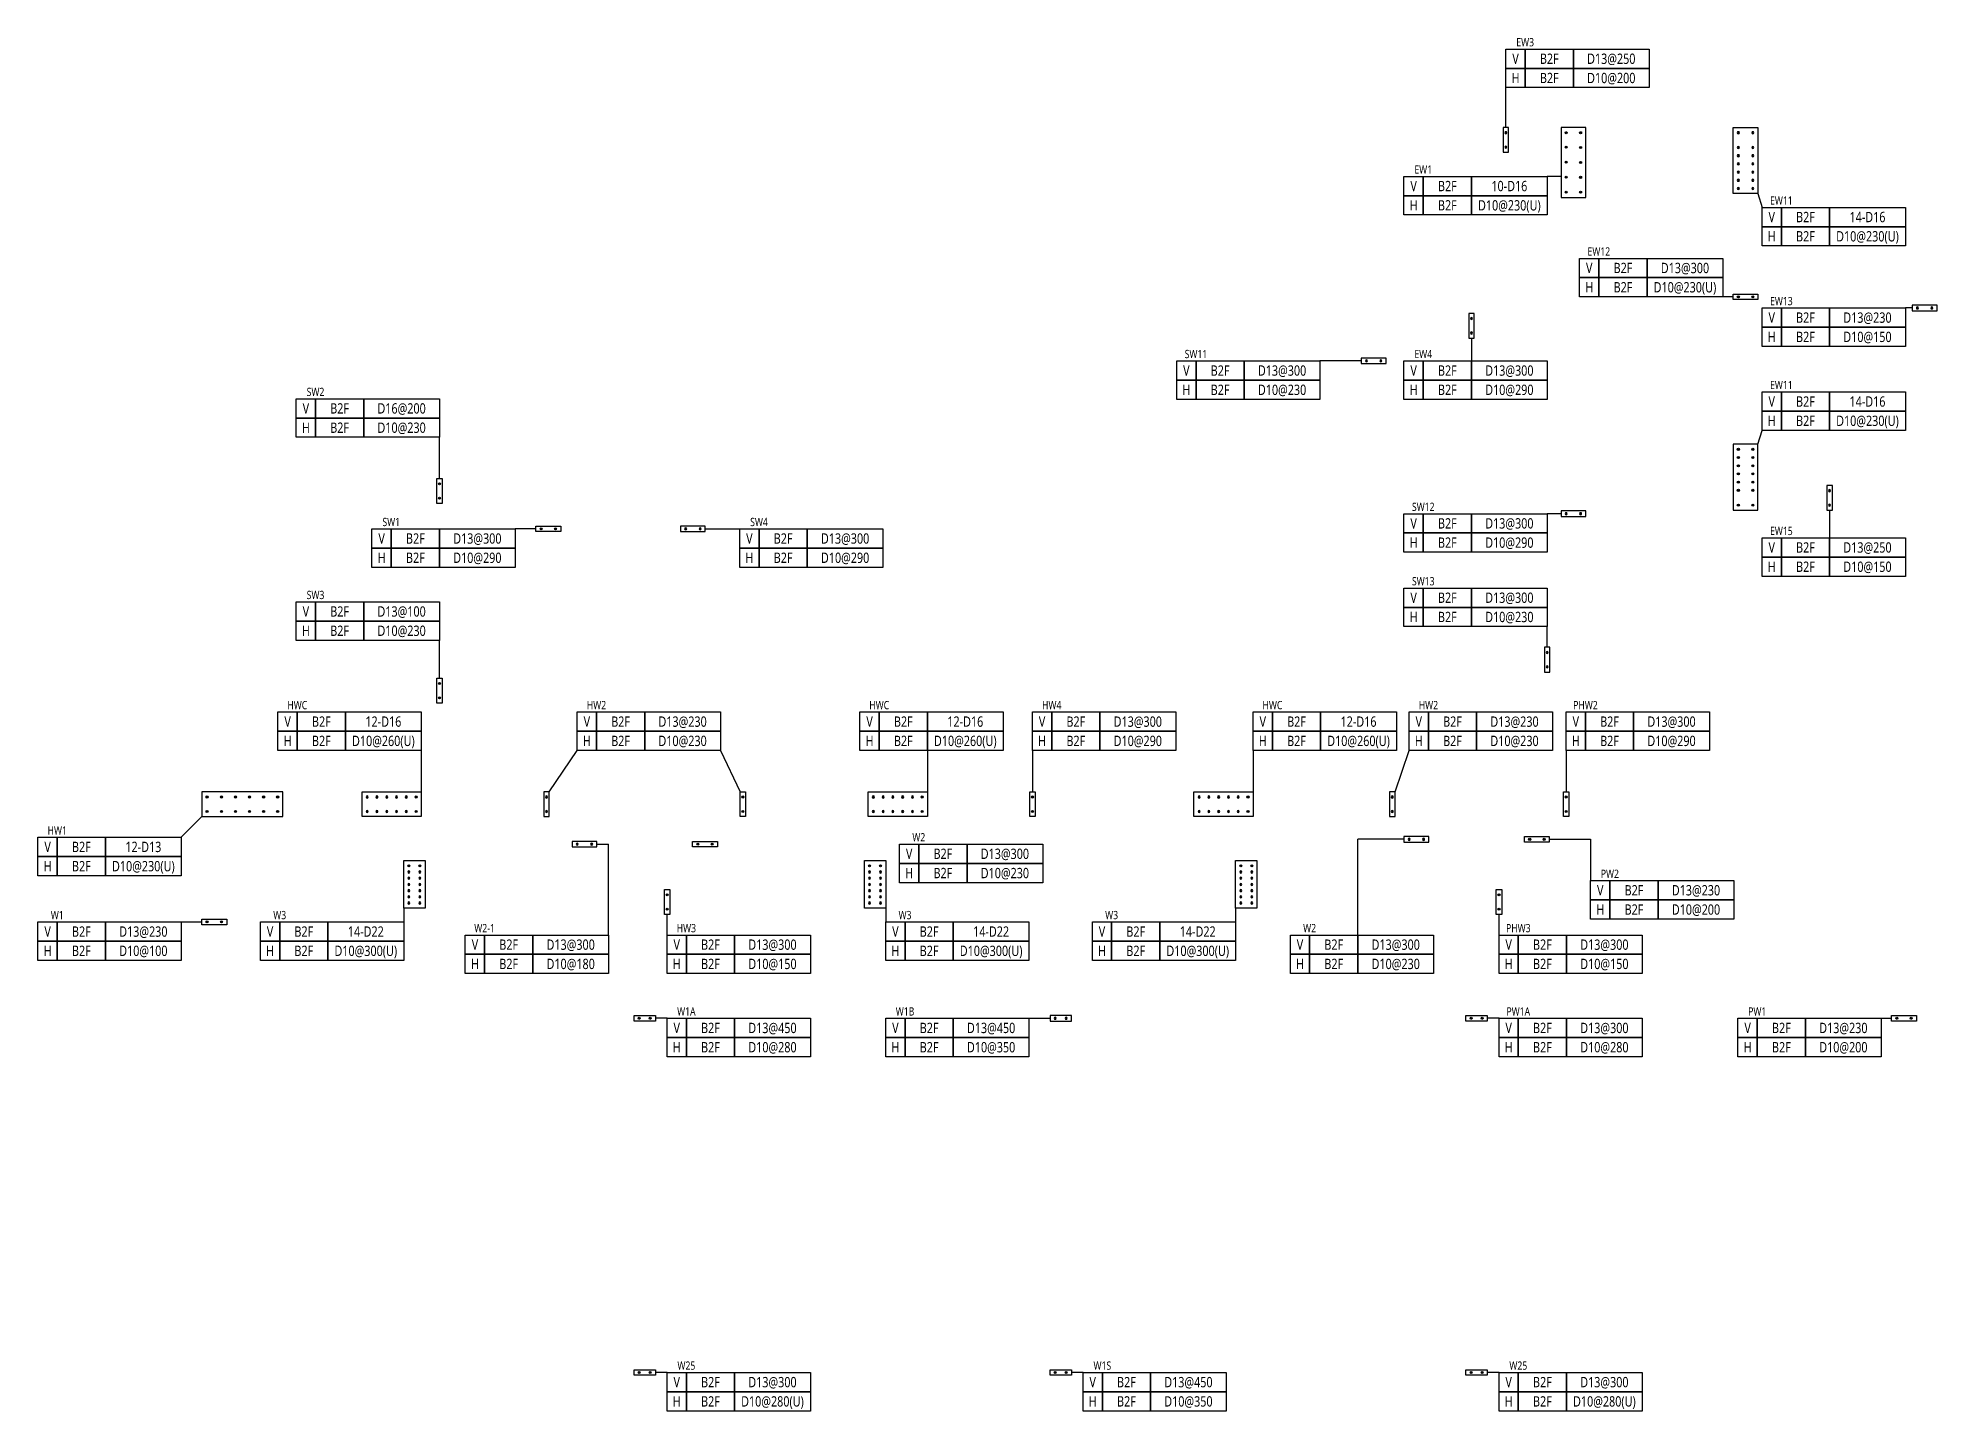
# Model space of a CAD drawing. Header units: millimetres. Extents: x 262481 to 2519995, y -394348 to 364571.
# Drawn here: x 281470 to 309045, y -392991 to -373044 of the extents above; entities that cross this region are included whole.
import ezdxf
from ezdxf.enums import TextEntityAlignment as Align

# ---------------------------------------------------------------- set-up
doc = ezdxf.new("R2010")
doc.units = ezdxf.units.MM
doc.header["$LTSCALE"] = 65
for name, color, linetype in [('BARR', 1, 'Continuous'), ('BOX', 7, 'Continuous'), ('LEADER', 7, 'Continuous'), ('TEXT-배근', 3, 'Continuous')]:
    doc.layers.add(name, color=color, linetype=linetype)
doc.styles.add('맑은고딕', font='malgun.ttf')

msp = doc.modelspace()

# ---------------------------------------------------------------- texts
at = {"layer": 'TEXT-배근', "color": 2, "style": '맑은고딕', "width": 0.8}
for s, p in [('EW3', (303065.5, -373105.4)), ('EW1', (301585.5, -374955.2)), ('EW11', (306785.5, -375405.2)), ('EW12', (304135.5, -376145.2)), ('EW13', (306785.5, -376866.1)), ('SW11', (298285.5, -377635.2)), ('EW4', (301585.5, -377635.2)), ('EW11', (306785.5, -378085.2)), ('SW2', (285500.5, -378185.2)), ('SW12', (301585.5, -379855.2)), ('SW1', (286600.5, -380075.2)), ('SW4', (291940.5, -380075.2)), ('EW15', (306785.5, -380205.2)), ('SW3', (285500.5, -381135.2)), ('SW13', (301585.5, -380935.2)), ('HWC', (285235.5, -382735.2)), ('HW2', (289580.5, -382735.2)), ('HWC', (293685.5, -382735.2)), ('HW4', (296190.5, -382735.2)), ('HWC', (299395.5, -382735.2)), ('HW2', (301660.5, -382735.2)), ('PHW2', (303940.5, -382735.2)), ('HW1', (281750.5, -384555.2)), ('W2', (294260.5, -384655.2)), ('PW2', (304295.5, -385185.2)), ('W1', (281750.5, -385785.2)), ('W3', (284980.5, -385785.2)), ('W3', (294060.5, -385785.2)), ('W3', (297060.5, -385785.2)), ('W2-1', (287955.5, -385975.2)), ('HW3', (290885.5, -385975.2)), ('W2', (299935.5, -385975.2)), ('PHW3', (302965.5, -385975.2)), ('W1A', (290885.5, -387185.2)), ('W1B', (294060.5, -387185.2)), ('PW1A', (302965.5, -387185.2)), ('PW1', (306435.5, -387185.2)), ('W25', (290885.5, -392330.5)), ('W1S', (296925.5, -392330.5)), ('W25', (302965.5, -392330.5))]:
    msp.add_text(s, height=120, dxfattribs=at).set_placement(p, align=Align.MIDDLE_CENTER)
at = {"layer": 'TEXT-배근', "style": '맑은고딕', "width": 0.8}
for s, p in [('V', (302925.5, -373345.4)), ('B2F', (303415.5, -373345.4)), ('D13@250', (304315.5, -373345.4)), ('H', (302925.5, -373625.4)), ('B2F', (303415.5, -373625.4)), ('V', (301445.5, -375195.2)), ('B2F', (301935.5, -375195.2)), ('10-D16', (302835.5, -375195.2)), ('H', (301445.5, -375475.2)), ('B2F', (301935.5, -375475.2)), ('D10@230(U)', (302835.5, -375475.2)), ('V', (306645.5, -375645.2)), ('B2F', (307135.5, -375645.2)), ('14-D16', (308035.5, -375645.2)), ('H', (306645.5, -375925.2)), ('B2F', (307135.5, -375925.2)), ('D10@230(U)', (308035.5, -375925.2)), ('V', (303995.5, -376385.2)), ('B2F', (304485.5, -376385.2)), ('D13@300', (305385.5, -376385.2)), ('H', (303995.5, -376665.2)), ('B2F', (304485.5, -376665.2)), ('D10@230(U)', (305385.5, -376665.2)), ('V', (306645.5, -377106.1)), ('B2F', (307135.5, -377106.1)), ('D13@230', (308035.5, -377106.1)), ('H', (306645.5, -377386.1)), ('B2F', (307135.5, -377386.1)), ('V', (298145.5, -377875.2)), ('B2F', (298635.5, -377875.2)), ('D13@300', (299535.5, -377875.2)), ('V', (301445.5, -377875.2)), ('B2F', (301935.5, -377875.2)), ('D13@300', (302835.5, -377875.2)), ('H', (298145.5, -378155.2)), ('B2F', (298635.5, -378155.2)), ('D10@230', (299535.5, -378155.2)), ('H', (301445.5, -378155.2)), ('B2F', (301935.5, -378155.2)), ('D10@290', (302835.5, -378155.2)), ('V', (306645.5, -378325.2)), ('B2F', (307135.5, -378325.2)), ('14-D16', (308035.5, -378325.2)), ('V', (285360.5, -378425.2)), ('B2F', (285850.5, -378425.2)), ('D16@200', (286750.5, -378425.2)), ('H', (306645.5, -378605.2)), ('B2F', (307135.5, -378605.2)), ('D10@230(U)', (308035.5, -378605.2)), ('H', (285360.5, -378705.2)), ('B2F', (285850.5, -378705.2)), ('D10@230', (286750.5, -378705.2)), ('V', (286460.5, -380315.2)), ('B2F', (286950.5, -380315.2)), ('D13@300', (287850.5, -380315.2)), ('V', (301445.5, -380095.2)), ('B2F', (301935.5, -380095.2)), ('D13@300', (302835.5, -380095.2)), ('H', (286460.5, -380595.2)), ('B2F', (286950.5, -380595.2)), ('D10@290', (287850.5, -380595.2)), ('H', (301445.5, -380375.2)), ('B2F', (301935.5, -380375.2)), ('D10@290', (302835.5, -380375.2)), ('V', (306645.5, -380445.2)), ('B2F', (307135.5, -380445.2)), ('D13@250', (308035.5, -380445.2)), ('H', (306645.5, -380725.2)), ('B2F', (307135.5, -380725.2)), ('V', (285360.5, -381375.2)), ('B2F', (285850.5, -381375.2)), ('D13@100', (286750.5, -381375.2)), ('V', (301445.5, -381175.2)), ('B2F', (301935.5, -381175.2)), ('D13@300', (302835.5, -381175.2)), ('H', (285360.5, -381655.2)), ('B2F', (285850.5, -381655.2)), ('D10@230', (286750.5, -381655.2)), ('H', (301445.5, -381455.2)), ('B2F', (301935.5, -381455.2)), ('D10@230', (302835.5, -381455.2)), ('V', (285095.5, -382975.2)), ('B2F', (285585.5, -382975.2)), ('12-D16', (286485.5, -382975.2)), ('V', (289440.5, -382975.2)), ('B2F', (289930.5, -382975.2)), ('D13@230', (290830.5, -382975.2)), ('V', (293545.5, -382975.2)), ('B2F', (294035.5, -382975.2)), ('12-D16', (294935.5, -382975.2)), ('V', (296050.5, -382975.2)), ('B2F', (296540.5, -382975.2)), ('D13@300', (297440.5, -382975.2)), ('V', (299255.5, -382975.2)), ('B2F', (299745.5, -382975.2)), ('12-D16', (300645.5, -382975.2)), ('V', (301520.5, -382975.2)), ('B2F', (302010.5, -382975.2)), ('D13@230', (302910.5, -382975.2)), ('V', (303800.5, -382975.2)), ('B2F', (304290.5, -382975.2)), ('D13@300', (305190.5, -382975.2)), ('H', (285095.5, -383255.2)), ('B2F', (285585.5, -383255.2)), ('D10@260(U)', (286485.5, -383255.2)), ('H', (289440.5, -383255.2)), ('B2F', (289930.5, -383255.2)), ('D10@230', (290830.5, -383255.2)), ('H', (293545.5, -383255.2)), ('B2F', (294035.5, -383255.2)), ('D10@260(U)', (294935.5, -383255.2)), ('H', (296050.5, -383255.2)), ('B2F', (296540.5, -383255.2)), ('D10@290', (297440.5, -383255.2)), ('H', (299255.5, -383255.2)), ('B2F', (299745.5, -383255.2)), ('D10@260(U)', (300645.5, -383255.2)), ('H', (301520.5, -383255.2)), ('B2F', (302010.5, -383255.2)), ('D10@230', (302910.5, -383255.2)), ('H', (303800.5, -383255.2)), ('B2F', (304290.5, -383255.2)), ('D10@290', (305190.5, -383255.2)), ('V', (281610.5, -384795.2)), ('B2F', (282100.5, -384795.2)), ('12-D13', (283000.5, -384795.2)), ('V', (294120.5, -384895.2)), ('B2F', (294610.5, -384895.2)), ('D13@300', (295510.5, -384895.2)), ('H', (281610.5, -385075.2)), ('B2F', (282100.5, -385075.2)), ('D10@230(U)', (283000.5, -385075.2)), ('H', (294120.5, -385175.2)), ('B2F', (294610.5, -385175.2)), ('D10@230', (295510.5, -385175.2)), ('V', (304155.5, -385425.2)), ('B2F', (304645.5, -385425.2)), ('D13@230', (305545.5, -385425.2)), ('H', (304155.5, -385705.2)), ('B2F', (304645.5, -385705.2)), ('V', (281610.5, -386025.2)), ('B2F', (282100.5, -386025.2)), ('D13@230', (283000.5, -386025.2)), ('V', (284840.5, -386025.2)), ('B2F', (285330.5, -386025.2)), ('14-D22', (286230.5, -386025.2)), ('V', (293920.5, -386025.2)), ('B2F', (294410.5, -386025.2)), ('14-D22', (295310.5, -386025.2)), ('V', (296920.5, -386025.2)), ('B2F', (297410.5, -386025.2)), ('14-D22', (298310.5, -386025.2)), ('H', (281610.5, -386305.2)), ('B2F', (282100.5, -386305.2)), ('H', (284840.5, -386305.2)), ('B2F', (285330.5, -386305.2)), ('D10@300(U)', (286230.5, -386305.2)), ('V', (287815.5, -386215.2)), ('B2F', (288305.5, -386215.2)), ('D13@300', (289205.5, -386215.2)), ('V', (290745.5, -386215.2)), ('B2F', (291235.5, -386215.2)), ('D13@300', (292135.5, -386215.2)), ('H', (293920.5, -386305.2)), ('B2F', (294410.5, -386305.2)), ('D10@300(U)', (295310.5, -386305.2)), ('H', (296920.5, -386305.2)), ('B2F', (297410.5, -386305.2)), ('D10@300(U)', (298310.5, -386305.2)), ('V', (299795.5, -386215.2)), ('B2F', (300285.5, -386215.2)), ('D13@300', (301185.5, -386215.2)), ('V', (302825.5, -386215.2)), ('B2F', (303315.5, -386215.2)), ('D13@300', (304215.5, -386215.2)), ('H', (287815.5, -386495.2)), ('B2F', (288305.5, -386495.2)), ('H', (290745.5, -386495.2)), ('B2F', (291235.5, -386495.2)), ('H', (299795.5, -386495.2)), ('B2F', (300285.5, -386495.2)), ('D10@230', (301185.5, -386495.2)), ('H', (302825.5, -386495.2)), ('B2F', (303315.5, -386495.2)), ('V', (290745.5, -387425.2)), ('B2F', (291235.5, -387425.2)), ('D13@450', (292135.5, -387425.2)), ('V', (293920.5, -387425.2)), ('B2F', (294410.5, -387425.2)), ('D13@450', (295310.5, -387425.2)), ('V', (302825.5, -387425.2)), ('B2F', (303315.5, -387425.2)), ('D13@300', (304215.5, -387425.2)), ('V', (306295.5, -387425.2)), ('B2F', (306785.5, -387425.2)), ('D13@230', (307685.5, -387425.2)), ('H', (290745.5, -387705.2)), ('B2F', (291235.5, -387705.2)), ('D10@280', (292135.5, -387705.2)), ('H', (293920.5, -387705.2)), ('B2F', (294410.5, -387705.2)), ('D10@350', (295310.5, -387705.2)), ('H', (302825.5, -387705.2)), ('B2F', (303315.5, -387705.2)), ('D10@280', (304215.5, -387705.2)), ('H', (306295.5, -387705.2)), ('B2F', (306785.5, -387705.2)), ('V', (290745.5, -392570.5)), ('B2F', (291235.5, -392570.5)), ('D13@300', (292135.5, -392570.5)), ('V', (296785.5, -392570.5)), ('B2F', (297275.5, -392570.5)), ('D13@450', (298175.5, -392570.5)), ('V', (302825.5, -392570.5)), ('B2F', (303315.5, -392570.5)), ('D13@300', (304215.5, -392570.5)), ('H', (290745.5, -392850.5)), ('B2F', (291235.5, -392850.5)), ('D10@280(U)', (292135.5, -392850.5)), ('H', (296785.5, -392850.5)), ('B2F', (297275.5, -392850.5)), ('D10@350', (298175.5, -392850.5)), ('H', (302825.5, -392850.5)), ('B2F', (303315.5, -392850.5)), ('D10@280(U)', (304215.5, -392850.5))]:
    msp.add_text(s, height=150, dxfattribs=at).set_placement(p, align=Align.MIDDLE_CENTER)
at = {"layer": 'TEXT-배근', "color": 1, "style": '맑은고딕', "width": 0.8}
for s, p in [('D10@200', (304315.5, -373625.4)), ('D10@150', (308035.5, -377386.1)), ('V', (291800.5, -380315.2)), ('B2F', (292290.5, -380315.2)), ('D13@300', (293190.5, -380315.2)), ('H', (291800.5, -380595.2)), ('B2F', (292290.5, -380595.2)), ('D10@290', (293190.5, -380595.2)), ('D10@150', (308035.5, -380725.2)), ('D10@200', (305545.5, -385705.2)), ('D10@100', (283000.5, -386305.2)), ('D10@180', (289205.5, -386495.2)), ('D10@150', (292135.5, -386495.2)), ('D10@150', (304215.5, -386495.2)), ('D10@200', (307685.5, -387705.2))]:
    msp.add_text(s, height=150, dxfattribs=at).set_placement(p, align=Align.MIDDLE_CENTER)

# ---------------------------------------------------------------- blocks, each defined once
blk = doc.blocks.new('BAR')
at = {"layer": 'BARR'}
h = blk.add_hatch(color=256, dxfattribs=at)
edge = h.paths.add_edge_path()
edge.add_arc((0, 0), 15, 0, 360)
blk.add_circle((0, 0), 15, dxfattribs=at)

# ---------------------------------------------------------------- linework, layer by layer
at = {"layer": 'BOX'}
msp.add_line((283850.5, -384355.2), (283550.5, -384655.2), dxfattribs=at)
for points in [[(303065.5, -373205.4), (303065.5, -373485.4), (302785.5, -373485.4), (302785.5, -373205.4)], [(303765.5, -373205.4), (303765.5, -373485.4), (303065.5, -373485.4), (303065.5, -373205.4)], [(304865.5, -373205.4), (304865.5, -373485.4), (303765.5, -373485.4), (303765.5, -373205.4)], [(303065.5, -373485.4), (303065.5, -373765.4), (302785.5, -373765.4), (302785.5, -373485.4)], [(303765.5, -373485.4), (303765.5, -373765.4), (303065.5, -373765.4), (303065.5, -373485.4)], [(304865.5, -373485.4), (304865.5, -373765.4), (303765.5, -373765.4), (303765.5, -373485.4)], [(301585.5, -375055.2), (301585.5, -375335.2), (301305.5, -375335.2), (301305.5, -375055.2)], [(302285.5, -375055.2), (302285.5, -375335.2), (301585.5, -375335.2), (301585.5, -375055.2)], [(303385.5, -375055.2), (303385.5, -375335.2), (302285.5, -375335.2), (302285.5, -375055.2)], [(301585.5, -375335.2), (301585.5, -375615.2), (301305.5, -375615.2), (301305.5, -375335.2)], [(302285.5, -375335.2), (302285.5, -375615.2), (301585.5, -375615.2), (301585.5, -375335.2)], [(303385.5, -375335.2), (303385.5, -375615.2), (302285.5, -375615.2), (302285.5, -375335.2)], [(306785.5, -375505.2), (306785.5, -375785.2), (306505.5, -375785.2), (306505.5, -375505.2)], [(307485.5, -375505.2), (307485.5, -375785.2), (306785.5, -375785.2), (306785.5, -375505.2)], [(308585.5, -375505.2), (308585.5, -375785.2), (307485.5, -375785.2), (307485.5, -375505.2)], [(306785.5, -375785.2), (306785.5, -376065.2), (306505.5, -376065.2), (306505.5, -375785.2)], [(307485.5, -375785.2), (307485.5, -376065.2), (306785.5, -376065.2), (306785.5, -375785.2)], [(308585.5, -375785.2), (308585.5, -376065.2), (307485.5, -376065.2), (307485.5, -375785.2)], [(304135.5, -376245.2), (304135.5, -376525.2), (303855.5, -376525.2), (303855.5, -376245.2)], [(304835.5, -376245.2), (304835.5, -376525.2), (304135.5, -376525.2), (304135.5, -376245.2)], [(305935.5, -376245.2), (305935.5, -376525.2), (304835.5, -376525.2), (304835.5, -376245.2)], [(304135.5, -376525.2), (304135.5, -376805.2), (303855.5, -376805.2), (303855.5, -376525.2)], [(304835.5, -376525.2), (304835.5, -376805.2), (304135.5, -376805.2), (304135.5, -376525.2)], [(305935.5, -376525.2), (305935.5, -376805.2), (304835.5, -376805.2), (304835.5, -376525.2)], [(306785.5, -376966.1), (306785.5, -377246.1), (306505.5, -377246.1), (306505.5, -376966.1)], [(307485.5, -376966.1), (307485.5, -377246.1), (306785.5, -377246.1), (306785.5, -376966.1)], [(308585.5, -376966.1), (308585.5, -377246.1), (307485.5, -377246.1), (307485.5, -376966.1)], [(306785.5, -377246.1), (306785.5, -377526.1), (306505.5, -377526.1), (306505.5, -377246.1)], [(307485.5, -377246.1), (307485.5, -377526.1), (306785.5, -377526.1), (306785.5, -377246.1)], [(308585.5, -377246.1), (308585.5, -377526.1), (307485.5, -377526.1), (307485.5, -377246.1)], [(298285.5, -377735.2), (298285.5, -378015.2), (298005.5, -378015.2), (298005.5, -377735.2)], [(298985.5, -377735.2), (298985.5, -378015.2), (298285.5, -378015.2), (298285.5, -377735.2)], [(300085.5, -377735.2), (300085.5, -378015.2), (298985.5, -378015.2), (298985.5, -377735.2)], [(301585.5, -377735.2), (301585.5, -378015.2), (301305.5, -378015.2), (301305.5, -377735.2)], [(302285.5, -377735.2), (302285.5, -378015.2), (301585.5, -378015.2), (301585.5, -377735.2)], [(303385.5, -377735.2), (303385.5, -378015.2), (302285.5, -378015.2), (302285.5, -377735.2)], [(298285.5, -378015.2), (298285.5, -378295.2), (298005.5, -378295.2), (298005.5, -378015.2)], [(298985.5, -378015.2), (298985.5, -378295.2), (298285.5, -378295.2), (298285.5, -378015.2)], [(300085.5, -378015.2), (300085.5, -378295.2), (298985.5, -378295.2), (298985.5, -378015.2)], [(301585.5, -378015.2), (301585.5, -378295.2), (301305.5, -378295.2), (301305.5, -378015.2)], [(302285.5, -378015.2), (302285.5, -378295.2), (301585.5, -378295.2), (301585.5, -378015.2)], [(303385.5, -378015.2), (303385.5, -378295.2), (302285.5, -378295.2), (302285.5, -378015.2)], [(285500.5, -378285.2), (285500.5, -378565.2), (285220.5, -378565.2), (285220.5, -378285.2)], [(286200.5, -378285.2), (286200.5, -378565.2), (285500.5, -378565.2), (285500.5, -378285.2)], [(287300.5, -378285.2), (287300.5, -378565.2), (286200.5, -378565.2), (286200.5, -378285.2)], [(306785.5, -378185.2), (306785.5, -378465.2), (306505.5, -378465.2), (306505.5, -378185.2)], [(307485.5, -378185.2), (307485.5, -378465.2), (306785.5, -378465.2), (306785.5, -378185.2)], [(308585.5, -378185.2), (308585.5, -378465.2), (307485.5, -378465.2), (307485.5, -378185.2)], [(285500.5, -378565.2), (285500.5, -378845.2), (285220.5, -378845.2), (285220.5, -378565.2)], [(286200.5, -378565.2), (286200.5, -378845.2), (285500.5, -378845.2), (285500.5, -378565.2)], [(287300.5, -378565.2), (287300.5, -378845.2), (286200.5, -378845.2), (286200.5, -378565.2)], [(306785.5, -378465.2), (306785.5, -378745.2), (306505.5, -378745.2), (306505.5, -378465.2)], [(307485.5, -378465.2), (307485.5, -378745.2), (306785.5, -378745.2), (306785.5, -378465.2)], [(308585.5, -378465.2), (308585.5, -378745.2), (307485.5, -378745.2), (307485.5, -378465.2)], [(301585.5, -379955.2), (301585.5, -380235.2), (301305.5, -380235.2), (301305.5, -379955.2)], [(302285.5, -379955.2), (302285.5, -380235.2), (301585.5, -380235.2), (301585.5, -379955.2)], [(303385.5, -379955.2), (303385.5, -380235.2), (302285.5, -380235.2), (302285.5, -379955.2)], [(286600.5, -380175.2), (286600.5, -380455.2), (286320.5, -380455.2), (286320.5, -380175.2)], [(287300.5, -380175.2), (287300.5, -380455.2), (286600.5, -380455.2), (286600.5, -380175.2)], [(288400.5, -380175.2), (288400.5, -380455.2), (287300.5, -380455.2), (287300.5, -380175.2)], [(291940.5, -380175.2), (291940.5, -380455.2), (291660.5, -380455.2), (291660.5, -380175.2)], [(292640.5, -380175.2), (292640.5, -380455.2), (291940.5, -380455.2), (291940.5, -380175.2)], [(293740.5, -380175.2), (293740.5, -380455.2), (292640.5, -380455.2), (292640.5, -380175.2)], [(301585.5, -380235.2), (301585.5, -380515.2), (301305.5, -380515.2), (301305.5, -380235.2)], [(302285.5, -380235.2), (302285.5, -380515.2), (301585.5, -380515.2), (301585.5, -380235.2)], [(303385.5, -380235.2), (303385.5, -380515.2), (302285.5, -380515.2), (302285.5, -380235.2)], [(286600.5, -380455.2), (286600.5, -380735.2), (286320.5, -380735.2), (286320.5, -380455.2)], [(287300.5, -380455.2), (287300.5, -380735.2), (286600.5, -380735.2), (286600.5, -380455.2)], [(288400.5, -380455.2), (288400.5, -380735.2), (287300.5, -380735.2), (287300.5, -380455.2)], [(291940.5, -380455.2), (291940.5, -380735.2), (291660.5, -380735.2), (291660.5, -380455.2)], [(292640.5, -380455.2), (292640.5, -380735.2), (291940.5, -380735.2), (291940.5, -380455.2)], [(293740.5, -380455.2), (293740.5, -380735.2), (292640.5, -380735.2), (292640.5, -380455.2)], [(306785.5, -380305.2), (306785.5, -380585.2), (306505.5, -380585.2), (306505.5, -380305.2)], [(307485.5, -380305.2), (307485.5, -380585.2), (306785.5, -380585.2), (306785.5, -380305.2)], [(308585.5, -380305.2), (308585.5, -380585.2), (307485.5, -380585.2), (307485.5, -380305.2)], [(306785.5, -380585.2), (306785.5, -380865.2), (306505.5, -380865.2), (306505.5, -380585.2)], [(307485.5, -380585.2), (307485.5, -380865.2), (306785.5, -380865.2), (306785.5, -380585.2)], [(308585.5, -380585.2), (308585.5, -380865.2), (307485.5, -380865.2), (307485.5, -380585.2)], [(301585.5, -381035.2), (301585.5, -381315.2), (301305.5, -381315.2), (301305.5, -381035.2)], [(302285.5, -381035.2), (302285.5, -381315.2), (301585.5, -381315.2), (301585.5, -381035.2)], [(303385.5, -381035.2), (303385.5, -381315.2), (302285.5, -381315.2), (302285.5, -381035.2)], [(285500.5, -381235.2), (285500.5, -381515.2), (285220.5, -381515.2), (285220.5, -381235.2)], [(286200.5, -381235.2), (286200.5, -381515.2), (285500.5, -381515.2), (285500.5, -381235.2)], [(287300.5, -381235.2), (287300.5, -381515.2), (286200.5, -381515.2), (286200.5, -381235.2)], [(301585.5, -381315.2), (301585.5, -381595.2), (301305.5, -381595.2), (301305.5, -381315.2)], [(302285.5, -381315.2), (302285.5, -381595.2), (301585.5, -381595.2), (301585.5, -381315.2)], [(303385.5, -381315.2), (303385.5, -381595.2), (302285.5, -381595.2), (302285.5, -381315.2)], [(285500.5, -381515.2), (285500.5, -381795.2), (285220.5, -381795.2), (285220.5, -381515.2)], [(286200.5, -381515.2), (286200.5, -381795.2), (285500.5, -381795.2), (285500.5, -381515.2)], [(287300.5, -381515.2), (287300.5, -381795.2), (286200.5, -381795.2), (286200.5, -381515.2)], [(285235.5, -382835.2), (285235.5, -383115.2), (284955.5, -383115.2), (284955.5, -382835.2)], [(285935.5, -382835.2), (285935.5, -383115.2), (285235.5, -383115.2), (285235.5, -382835.2)], [(287035.5, -382835.2), (287035.5, -383115.2), (285935.5, -383115.2), (285935.5, -382835.2)], [(289580.5, -382835.2), (289580.5, -383115.2), (289300.5, -383115.2), (289300.5, -382835.2)], [(290280.5, -382835.2), (290280.5, -383115.2), (289580.5, -383115.2), (289580.5, -382835.2)], [(291380.5, -382835.2), (291380.5, -383115.2), (290280.5, -383115.2), (290280.5, -382835.2)], [(293685.5, -382835.2), (293685.5, -383115.2), (293405.5, -383115.2), (293405.5, -382835.2)], [(294385.5, -382835.2), (294385.5, -383115.2), (293685.5, -383115.2), (293685.5, -382835.2)], [(295485.5, -382835.2), (295485.5, -383115.2), (294385.5, -383115.2), (294385.5, -382835.2)], [(296190.5, -382835.2), (296190.5, -383115.2), (295910.5, -383115.2), (295910.5, -382835.2)], [(296890.5, -382835.2), (296890.5, -383115.2), (296190.5, -383115.2), (296190.5, -382835.2)], [(297990.5, -382835.2), (297990.5, -383115.2), (296890.5, -383115.2), (296890.5, -382835.2)], [(299395.5, -382835.2), (299395.5, -383115.2), (299115.5, -383115.2), (299115.5, -382835.2)], [(300095.5, -382835.2), (300095.5, -383115.2), (299395.5, -383115.2), (299395.5, -382835.2)], [(301195.5, -382835.2), (301195.5, -383115.2), (300095.5, -383115.2), (300095.5, -382835.2)], [(301660.5, -382835.2), (301660.5, -383115.2), (301380.5, -383115.2), (301380.5, -382835.2)], [(302360.5, -382835.2), (302360.5, -383115.2), (301660.5, -383115.2), (301660.5, -382835.2)], [(303460.5, -382835.2), (303460.5, -383115.2), (302360.5, -383115.2), (302360.5, -382835.2)], [(303940.5, -382835.2), (303940.5, -383115.2), (303660.5, -383115.2), (303660.5, -382835.2)], [(304640.5, -382835.2), (304640.5, -383115.2), (303940.5, -383115.2), (303940.5, -382835.2)], [(305740.5, -382835.2), (305740.5, -383115.2), (304640.5, -383115.2), (304640.5, -382835.2)], [(285235.5, -383115.2), (285235.5, -383395.2), (284955.5, -383395.2), (284955.5, -383115.2)], [(285935.5, -383115.2), (285935.5, -383395.2), (285235.5, -383395.2), (285235.5, -383115.2)], [(287035.5, -383115.2), (287035.5, -383395.2), (285935.5, -383395.2), (285935.5, -383115.2)], [(289580.5, -383115.2), (289580.5, -383395.2), (289300.5, -383395.2), (289300.5, -383115.2)], [(290280.5, -383115.2), (290280.5, -383395.2), (289580.5, -383395.2), (289580.5, -383115.2)], [(291380.5, -383115.2), (291380.5, -383395.2), (290280.5, -383395.2), (290280.5, -383115.2)], [(293685.5, -383115.2), (293685.5, -383395.2), (293405.5, -383395.2), (293405.5, -383115.2)], [(294385.5, -383115.2), (294385.5, -383395.2), (293685.5, -383395.2), (293685.5, -383115.2)], [(295485.5, -383115.2), (295485.5, -383395.2), (294385.5, -383395.2), (294385.5, -383115.2)], [(296190.5, -383115.2), (296190.5, -383395.2), (295910.5, -383395.2), (295910.5, -383115.2)], [(296890.5, -383115.2), (296890.5, -383395.2), (296190.5, -383395.2), (296190.5, -383115.2)], [(297990.5, -383115.2), (297990.5, -383395.2), (296890.5, -383395.2), (296890.5, -383115.2)], [(299395.5, -383115.2), (299395.5, -383395.2), (299115.5, -383395.2), (299115.5, -383115.2)], [(300095.5, -383115.2), (300095.5, -383395.2), (299395.5, -383395.2), (299395.5, -383115.2)], [(301195.5, -383115.2), (301195.5, -383395.2), (300095.5, -383395.2), (300095.5, -383115.2)], [(301660.5, -383115.2), (301660.5, -383395.2), (301380.5, -383395.2), (301380.5, -383115.2)], [(302360.5, -383115.2), (302360.5, -383395.2), (301660.5, -383395.2), (301660.5, -383115.2)], [(303460.5, -383115.2), (303460.5, -383395.2), (302360.5, -383395.2), (302360.5, -383115.2)], [(303940.5, -383115.2), (303940.5, -383395.2), (303660.5, -383395.2), (303660.5, -383115.2)], [(304640.5, -383115.2), (304640.5, -383395.2), (303940.5, -383395.2), (303940.5, -383115.2)], [(305740.5, -383115.2), (305740.5, -383395.2), (304640.5, -383395.2), (304640.5, -383115.2)], [(281750.5, -384655.2), (281750.5, -384935.2), (281470.5, -384935.2), (281470.5, -384655.2)], [(282450.5, -384655.2), (282450.5, -384935.2), (281750.5, -384935.2), (281750.5, -384655.2)], [(283550.5, -384655.2), (283550.5, -384935.2), (282450.5, -384935.2), (282450.5, -384655.2)], [(281750.5, -384935.2), (281750.5, -385215.2), (281470.5, -385215.2), (281470.5, -384935.2)], [(282450.5, -384935.2), (282450.5, -385215.2), (281750.5, -385215.2), (281750.5, -384935.2)], [(283550.5, -384935.2), (283550.5, -385215.2), (282450.5, -385215.2), (282450.5, -384935.2)], [(294260.5, -384755.2), (294260.5, -385035.2), (293980.5, -385035.2), (293980.5, -384755.2)], [(294960.5, -384755.2), (294960.5, -385035.2), (294260.5, -385035.2), (294260.5, -384755.2)], [(296060.5, -384755.2), (296060.5, -385035.2), (294960.5, -385035.2), (294960.5, -384755.2)], [(294260.5, -385035.2), (294260.5, -385315.2), (293980.5, -385315.2), (293980.5, -385035.2)], [(294960.5, -385035.2), (294960.5, -385315.2), (294260.5, -385315.2), (294260.5, -385035.2)], [(296060.5, -385035.2), (296060.5, -385315.2), (294960.5, -385315.2), (294960.5, -385035.2)], [(304295.5, -385285.2), (304295.5, -385565.2), (304015.5, -385565.2), (304015.5, -385285.2)], [(304995.5, -385285.2), (304995.5, -385565.2), (304295.5, -385565.2), (304295.5, -385285.2)], [(306095.5, -385285.2), (306095.5, -385565.2), (304995.5, -385565.2), (304995.5, -385285.2)], [(304295.5, -385565.2), (304295.5, -385845.2), (304015.5, -385845.2), (304015.5, -385565.2)], [(304995.5, -385565.2), (304995.5, -385845.2), (304295.5, -385845.2), (304295.5, -385565.2)], [(306095.5, -385565.2), (306095.5, -385845.2), (304995.5, -385845.2), (304995.5, -385565.2)], [(281750.5, -385885.2), (281750.5, -386165.2), (281470.5, -386165.2), (281470.5, -385885.2)], [(282450.5, -385885.2), (282450.5, -386165.2), (281750.5, -386165.2), (281750.5, -385885.2)], [(283550.5, -385885.2), (283550.5, -386165.2), (282450.5, -386165.2), (282450.5, -385885.2)], [(284980.5, -385885.2), (284980.5, -386165.2), (284700.5, -386165.2), (284700.5, -385885.2)], [(285680.5, -385885.2), (285680.5, -386165.2), (284980.5, -386165.2), (284980.5, -385885.2)], [(286780.5, -385885.2), (286780.5, -386165.2), (285680.5, -386165.2), (285680.5, -385885.2)], [(294060.5, -385885.2), (294060.5, -386165.2), (293780.5, -386165.2), (293780.5, -385885.2)], [(294760.5, -385885.2), (294760.5, -386165.2), (294060.5, -386165.2), (294060.5, -385885.2)], [(295860.5, -385885.2), (295860.5, -386165.2), (294760.5, -386165.2), (294760.5, -385885.2)], [(297060.5, -385885.2), (297060.5, -386165.2), (296780.5, -386165.2), (296780.5, -385885.2)], [(297760.5, -385885.2), (297760.5, -386165.2), (297060.5, -386165.2), (297060.5, -385885.2)], [(298860.5, -385885.2), (298860.5, -386165.2), (297760.5, -386165.2), (297760.5, -385885.2)], [(281750.5, -386165.2), (281750.5, -386445.2), (281470.5, -386445.2), (281470.5, -386165.2)], [(282450.5, -386165.2), (282450.5, -386445.2), (281750.5, -386445.2), (281750.5, -386165.2)], [(283550.5, -386165.2), (283550.5, -386445.2), (282450.5, -386445.2), (282450.5, -386165.2)], [(284980.5, -386165.2), (284980.5, -386445.2), (284700.5, -386445.2), (284700.5, -386165.2)], [(285680.5, -386165.2), (285680.5, -386445.2), (284980.5, -386445.2), (284980.5, -386165.2)], [(286780.5, -386165.2), (286780.5, -386445.2), (285680.5, -386445.2), (285680.5, -386165.2)], [(287955.5, -386075.2), (287955.5, -386355.2), (287675.5, -386355.2), (287675.5, -386075.2)], [(288655.5, -386075.2), (288655.5, -386355.2), (287955.5, -386355.2), (287955.5, -386075.2)], [(289755.5, -386075.2), (289755.5, -386355.2), (288655.5, -386355.2), (288655.5, -386075.2)], [(290885.5, -386075.2), (290885.5, -386355.2), (290605.5, -386355.2), (290605.5, -386075.2)], [(291585.5, -386075.2), (291585.5, -386355.2), (290885.5, -386355.2), (290885.5, -386075.2)], [(292685.5, -386075.2), (292685.5, -386355.2), (291585.5, -386355.2), (291585.5, -386075.2)], [(294060.5, -386165.2), (294060.5, -386445.2), (293780.5, -386445.2), (293780.5, -386165.2)], [(294760.5, -386165.2), (294760.5, -386445.2), (294060.5, -386445.2), (294060.5, -386165.2)], [(295860.5, -386165.2), (295860.5, -386445.2), (294760.5, -386445.2), (294760.5, -386165.2)], [(297060.5, -386165.2), (297060.5, -386445.2), (296780.5, -386445.2), (296780.5, -386165.2)], [(297760.5, -386165.2), (297760.5, -386445.2), (297060.5, -386445.2), (297060.5, -386165.2)], [(298860.5, -386165.2), (298860.5, -386445.2), (297760.5, -386445.2), (297760.5, -386165.2)], [(299935.5, -386075.2), (299935.5, -386355.2), (299655.5, -386355.2), (299655.5, -386075.2)], [(300635.5, -386075.2), (300635.5, -386355.2), (299935.5, -386355.2), (299935.5, -386075.2)], [(301735.5, -386075.2), (301735.5, -386355.2), (300635.5, -386355.2), (300635.5, -386075.2)], [(302965.5, -386075.2), (302965.5, -386355.2), (302685.5, -386355.2), (302685.5, -386075.2)], [(303665.5, -386075.2), (303665.5, -386355.2), (302965.5, -386355.2), (302965.5, -386075.2)], [(304765.5, -386075.2), (304765.5, -386355.2), (303665.5, -386355.2), (303665.5, -386075.2)], [(287955.5, -386355.2), (287955.5, -386635.2), (287675.5, -386635.2), (287675.5, -386355.2)], [(288655.5, -386355.2), (288655.5, -386635.2), (287955.5, -386635.2), (287955.5, -386355.2)], [(289755.5, -386355.2), (289755.5, -386635.2), (288655.5, -386635.2), (288655.5, -386355.2)], [(290885.5, -386355.2), (290885.5, -386635.2), (290605.5, -386635.2), (290605.5, -386355.2)], [(291585.5, -386355.2), (291585.5, -386635.2), (290885.5, -386635.2), (290885.5, -386355.2)], [(292685.5, -386355.2), (292685.5, -386635.2), (291585.5, -386635.2), (291585.5, -386355.2)], [(299935.5, -386355.2), (299935.5, -386635.2), (299655.5, -386635.2), (299655.5, -386355.2)], [(300635.5, -386355.2), (300635.5, -386635.2), (299935.5, -386635.2), (299935.5, -386355.2)], [(301735.5, -386355.2), (301735.5, -386635.2), (300635.5, -386635.2), (300635.5, -386355.2)], [(302965.5, -386355.2), (302965.5, -386635.2), (302685.5, -386635.2), (302685.5, -386355.2)], [(303665.5, -386355.2), (303665.5, -386635.2), (302965.5, -386635.2), (302965.5, -386355.2)], [(304765.5, -386355.2), (304765.5, -386635.2), (303665.5, -386635.2), (303665.5, -386355.2)], [(290885.5, -387285.2), (290885.5, -387565.2), (290605.5, -387565.2), (290605.5, -387285.2)], [(291585.5, -387285.2), (291585.5, -387565.2), (290885.5, -387565.2), (290885.5, -387285.2)], [(292685.5, -387285.2), (292685.5, -387565.2), (291585.5, -387565.2), (291585.5, -387285.2)], [(294060.5, -387285.2), (294060.5, -387565.2), (293780.5, -387565.2), (293780.5, -387285.2)], [(294760.5, -387285.2), (294760.5, -387565.2), (294060.5, -387565.2), (294060.5, -387285.2)], [(295860.5, -387285.2), (295860.5, -387565.2), (294760.5, -387565.2), (294760.5, -387285.2)], [(302965.5, -387285.2), (302965.5, -387565.2), (302685.5, -387565.2), (302685.5, -387285.2)], [(303665.5, -387285.2), (303665.5, -387565.2), (302965.5, -387565.2), (302965.5, -387285.2)], [(304765.5, -387285.2), (304765.5, -387565.2), (303665.5, -387565.2), (303665.5, -387285.2)], [(306435.5, -387285.2), (306435.5, -387565.2), (306155.5, -387565.2), (306155.5, -387285.2)], [(307135.5, -387285.2), (307135.5, -387565.2), (306435.5, -387565.2), (306435.5, -387285.2)], [(308235.5, -387285.2), (308235.5, -387565.2), (307135.5, -387565.2), (307135.5, -387285.2)], [(290885.5, -387565.2), (290885.5, -387845.2), (290605.5, -387845.2), (290605.5, -387565.2)], [(291585.5, -387565.2), (291585.5, -387845.2), (290885.5, -387845.2), (290885.5, -387565.2)], [(292685.5, -387565.2), (292685.5, -387845.2), (291585.5, -387845.2), (291585.5, -387565.2)], [(294060.5, -387565.2), (294060.5, -387845.2), (293780.5, -387845.2), (293780.5, -387565.2)], [(294760.5, -387565.2), (294760.5, -387845.2), (294060.5, -387845.2), (294060.5, -387565.2)], [(295860.5, -387565.2), (295860.5, -387845.2), (294760.5, -387845.2), (294760.5, -387565.2)], [(302965.5, -387565.2), (302965.5, -387845.2), (302685.5, -387845.2), (302685.5, -387565.2)], [(303665.5, -387565.2), (303665.5, -387845.2), (302965.5, -387845.2), (302965.5, -387565.2)], [(304765.5, -387565.2), (304765.5, -387845.2), (303665.5, -387845.2), (303665.5, -387565.2)], [(306435.5, -387565.2), (306435.5, -387845.2), (306155.5, -387845.2), (306155.5, -387565.2)], [(307135.5, -387565.2), (307135.5, -387845.2), (306435.5, -387845.2), (306435.5, -387565.2)], [(308235.5, -387565.2), (308235.5, -387845.2), (307135.5, -387845.2), (307135.5, -387565.2)], [(290885.5, -392430.5), (290885.5, -392710.5), (290605.5, -392710.5), (290605.5, -392430.5)], [(291585.5, -392430.5), (291585.5, -392710.5), (290885.5, -392710.5), (290885.5, -392430.5)], [(292685.5, -392430.5), (292685.5, -392710.5), (291585.5, -392710.5), (291585.5, -392430.5)], [(296925.5, -392430.5), (296925.5, -392710.5), (296645.5, -392710.5), (296645.5, -392430.5)], [(297625.5, -392430.5), (297625.5, -392710.5), (296925.5, -392710.5), (296925.5, -392430.5)], [(298725.5, -392430.5), (298725.5, -392710.5), (297625.5, -392710.5), (297625.5, -392430.5)], [(302965.5, -392430.5), (302965.5, -392710.5), (302685.5, -392710.5), (302685.5, -392430.5)], [(303665.5, -392430.5), (303665.5, -392710.5), (302965.5, -392710.5), (302965.5, -392430.5)], [(304765.5, -392430.5), (304765.5, -392710.5), (303665.5, -392710.5), (303665.5, -392430.5)], [(290885.5, -392710.5), (290885.5, -392990.5), (290605.5, -392990.5), (290605.5, -392710.5)], [(291585.5, -392710.5), (291585.5, -392990.5), (290885.5, -392990.5), (290885.5, -392710.5)], [(292685.5, -392710.5), (292685.5, -392990.5), (291585.5, -392990.5), (291585.5, -392710.5)], [(296925.5, -392710.5), (296925.5, -392990.5), (296645.5, -392990.5), (296645.5, -392710.5)], [(297625.5, -392710.5), (297625.5, -392990.5), (296925.5, -392990.5), (296925.5, -392710.5)], [(298725.5, -392710.5), (298725.5, -392990.5), (297625.5, -392990.5), (297625.5, -392710.5)], [(302965.5, -392710.5), (302965.5, -392990.5), (302685.5, -392990.5), (302685.5, -392710.5)], [(303665.5, -392710.5), (303665.5, -392990.5), (302965.5, -392990.5), (302965.5, -392710.5)], [(304765.5, -392710.5), (304765.5, -392990.5), (303665.5, -392990.5), (303665.5, -392710.5)]]:
    msp.add_lwpolyline(points, close=True, dxfattribs=at)
at = {"layer": 'LEADER'}
for p, q in [((302785.5, -374345.2), (302785.5, -373745.2)), ((303585.5, -375055.2), (303385.5, -375055.2)), ((306445.5, -375305.2), (306505.5, -375505.2)), ((306085.5, -376805.2), (305935.5, -376805.2)), ((308685.5, -376966.1), (308585.5, -376966.1)), ((302285.5, -377405.2), (302285.5, -377735.2)), ((300685.5, -377735.2), (300085.5, -377735.2)), ((287300.5, -379445.2), (287300.5, -378845.2)), ((306445.5, -378945.2), (306505.5, -378745.2)), ((303585.5, -379955.2), (303385.5, -379955.2)), ((307485.5, -379905.2), (307485.5, -380305.2)), ((288700.5, -380175.2), (288400.5, -380175.2)), ((291160.5, -380175.2), (291660.5, -380175.2)), ((303385.5, -381895.2), (303385.5, -381595.2)), ((287300.5, -382345.2), (287300.5, -381795.2)), ((287035.5, -383395.2), (287035.5, -383995.2)), ((288895.5, -383995.2), (289300.5, -383395.2)), ((291380.5, -383395.2), (291665.5, -383995.2)), ((294385.5, -383395.2), (294385.5, -383995.2)), ((295910.5, -383395.2), (295910.5, -383995.2)), ((299115.5, -383395.2), (299115.5, -383995.2)), ((301175.5, -383995.2), (301380.5, -383395.2)), ((303660.5, -383395.2), (303660.5, -383995.2)), ((289585.5, -384755.2), (289755.5, -384755.2)), ((289755.5, -386075.2), (289755.5, -384755.2)), ((301305.5, -384685.2), (300635.5, -384685.2)), ((300635.5, -386075.2), (300635.5, -384685.2)), ((286780.5, -385685.2), (286780.5, -385885.2)), ((293780.5, -385685.2), (293780.5, -385885.2)), ((298860.5, -385685.2), (298860.5, -385885.2)), ((283550.5, -385885.2), (283850.5, -385885.2)), ((290605.5, -386075.2), (290605.5, -385775.2)), ((302685.5, -386075.2), (302685.5, -385775.2)), ((290605.5, -387285.2), (290435.5, -387285.2)), ((295860.5, -387285.2), (296165.5, -387285.2)), ((302685.5, -387285.2), (302515.5, -387285.2)), ((308235.5, -387285.2), (308385.5, -387285.2)), ((290605.5, -392430.5), (290435.5, -392430.5)), ((296645.5, -392430.5), (296475.5, -392430.5)), ((302685.5, -392430.5), (302515.5, -392430.5))]:
    msp.add_line(p, q, dxfattribs=at)
for points in [[(302825.5, -374345.2), (302745.5, -374345.2), (302745.5, -374705.2), (302825.5, -374705.2)], [(303945.5, -374345.2), (303585.5, -374345.2), (303585.5, -375360.2), (303945.5, -375360.2)], [(306085.5, -374345.2), (306445.5, -374345.2), (306445.5, -375305.2), (306085.5, -375305.2)], [(306445.5, -376765.2), (306445.5, -376845.2), (306085.5, -376845.2), (306085.5, -376765.2)], [(308685.5, -376926.1), (308685.5, -377006.1), (309045.5, -377006.1), (309045.5, -376926.1)], [(302325.5, -377045.2), (302245.5, -377045.2), (302245.5, -377405.2), (302325.5, -377405.2)], [(300685.5, -377695.2), (300685.5, -377775.2), (301045.5, -377775.2), (301045.5, -377695.2)], [(306085.5, -379905.2), (306445.5, -379905.2), (306445.5, -378945.2), (306085.5, -378945.2)], [(287260.5, -379445.2), (287340.5, -379445.2), (287340.5, -379805.2), (287260.5, -379805.2)], [(307525.5, -379545.2), (307445.5, -379545.2), (307445.5, -379905.2), (307525.5, -379905.2)], [(303585.5, -379915.2), (303585.5, -379995.2), (303945.5, -379995.2), (303945.5, -379915.2)], [(289060.5, -380135.2), (289060.5, -380215.2), (288700.5, -380215.2), (288700.5, -380135.2)], [(290800.5, -380135.2), (290800.5, -380215.2), (291160.5, -380215.2), (291160.5, -380135.2)], [(303425.5, -381895.2), (303345.5, -381895.2), (303345.5, -382255.2), (303425.5, -382255.2)], [(287260.5, -382345.2), (287340.5, -382345.2), (287340.5, -382705.2), (287260.5, -382705.2)], [(285025.5, -383995.2), (283850.5, -383995.2), (283850.5, -384355.2), (285025.5, -384355.2)], [(286175.5, -383995.2), (287035.5, -383995.2), (287035.5, -384355.2), (286175.5, -384355.2)], [(288895.5, -383995.2), (288815.5, -383995.2), (288815.5, -384355.2), (288895.5, -384355.2)], [(291665.5, -383995.2), (291745.5, -383995.2), (291745.5, -384355.2), (291665.5, -384355.2)], [(293525.5, -383995.2), (294385.5, -383995.2), (294385.5, -384355.2), (293525.5, -384355.2)], [(295870.5, -383995.2), (295950.5, -383995.2), (295950.5, -384355.2), (295870.5, -384355.2)], [(298255.5, -383995.2), (299115.5, -383995.2), (299115.5, -384355.2), (298255.5, -384355.2)], [(301175.5, -383995.2), (301095.5, -383995.2), (301095.5, -384355.2), (301175.5, -384355.2)], [(303620.5, -383995.2), (303700.5, -383995.2), (303700.5, -384355.2), (303620.5, -384355.2)], [(301665.5, -384725.2), (301665.5, -384645.2), (301305.5, -384645.2), (301305.5, -384725.2)], [(303055.5, -384725.2), (303055.5, -384645.2), (303415.5, -384645.2), (303415.5, -384725.2)], [(289585.5, -384795.2), (289585.5, -384715.2), (289225.5, -384715.2), (289225.5, -384795.2)], [(290975.5, -384795.2), (290975.5, -384715.2), (291335.5, -384715.2), (291335.5, -384795.2)], [(286780.5, -384995.2), (287090.5, -384995.2), (287090.5, -385685.2), (286780.5, -385685.2)], [(293470.5, -384995.2), (293780.5, -384995.2), (293780.5, -385685.2), (293470.5, -385685.2)], [(298860.5, -384995.2), (299170.5, -384995.2), (299170.5, -385685.2), (298860.5, -385685.2)], [(290645.5, -385775.2), (290565.5, -385775.2), (290565.5, -385415.2), (290645.5, -385415.2)], [(302725.5, -385775.2), (302645.5, -385775.2), (302645.5, -385415.2), (302725.5, -385415.2)], [(283850.5, -385925.2), (283850.5, -385845.2), (284210.5, -385845.2), (284210.5, -385925.2)], [(290435.5, -387245.2), (290435.5, -387325.2), (290125.5, -387325.2), (290125.5, -387245.2)], [(296165.5, -387245.2), (296165.5, -387325.2), (296475.5, -387325.2), (296475.5, -387245.2)], [(302515.5, -387245.2), (302515.5, -387325.2), (302205.5, -387325.2), (302205.5, -387245.2)], [(308385.5, -387325.2), (308385.5, -387245.2), (308745.5, -387245.2), (308745.5, -387325.2)], [(290435.5, -392390.5), (290435.5, -392470.5), (290125.5, -392470.5), (290125.5, -392390.5)], [(296475.5, -392390.5), (296475.5, -392470.5), (296165.5, -392470.5), (296165.5, -392390.5)], [(302515.5, -392390.5), (302515.5, -392470.5), (302205.5, -392470.5), (302205.5, -392390.5)]]:
    msp.add_lwpolyline(points, close=True, dxfattribs=at)
msp.add_lwpolyline([(303415.5, -384685.2), (304015.5, -384685.2), (304015.5, -385285.2)], dxfattribs=at)

# ---------------------------------------------------------------- block references
at = {"layer": 'BARR', "xscale": -1}
for p, rotation in [((302785.5, -374420.2), 270), ((306160.5, -374420.2), 180), ((306370.5, -374420.2), 180), ((302785.5, -374630.2), 270), ((306160.5, -374635.3), 180), ((306160.5, -374754.3), 180), ((306370.5, -374635.3), 180), ((306370.5, -374754.3), 180), ((306160.5, -374873.3), 180), ((306160.5, -374992.2), 180), ((306370.5, -374873.3), 180), ((306370.5, -374992.2), 180), ((306160.5, -375111.2), 180), ((306160.5, -375230.2), 180), ((306370.5, -375111.2), 180), ((306370.5, -375230.2), 180), ((302285.5, -377120.2), 270), ((302285.5, -377330.2), 270), ((307485.5, -379620.2), 270), ((307485.5, -379830.2), 270), ((303385.5, -381970.2), 270), ((303385.5, -382180.2), 270), ((286250.5, -384070.2), 180), ((286392.5, -384070.2), 180), ((286534.5, -384070.2), 180), ((286676.5, -384070.2), 180), ((286818.5, -384070.2), 180), ((288855.5, -384070.2), 270.0000000000006), ((293600.5, -384070.2), 180), ((293742.5, -384070.2), 180), ((293884.5, -384070.2), 180), ((294026.5, -384070.2), 180), ((294168.5, -384070.2), 180), ((298330.5, -384070.2), 180), ((298472.5, -384070.2), 180), ((298614.5, -384070.2), 180), ((298756.5, -384070.2), 180), ((298898.5, -384070.2), 180), ((301135.5, -384070.2), 270.0000000000006), ((286250.5, -384280.2), 180), ((286392.5, -384280.2), 180), ((286534.5, -384280.2), 180), ((286676.5, -384280.2), 180), ((286818.5, -384280.2), 180), ((288855.5, -384280.2), 270.0000000000006), ((293600.5, -384280.2), 180), ((293742.5, -384280.2), 180), ((293884.5, -384280.2), 180), ((294026.5, -384280.2), 180), ((294168.5, -384280.2), 180), ((298330.5, -384280.2), 180), ((298472.5, -384280.2), 180), ((298614.5, -384280.2), 180), ((298756.5, -384280.2), 180), ((298898.5, -384280.2), 180), ((301135.5, -384280.2), 270.0000000000006), ((301380.5, -384685.2), 180), ((301590.5, -384685.2), 180), ((289300.5, -384755.2), 180), ((289510.5, -384755.2), 180)]:
    msp.add_blockref('BAR', p, dxfattribs=dict(at, rotation=rotation))
at = {"layer": 'BARR'}
for p, rotation in [((303660.5, -374420.2), 179.9999999999993), ((303870.5, -374420.2), 179.9999999999993), ((303660.5, -374630.2), 179.9999999999993), ((303870.5, -374635.3), 179.9999999999993), ((303660.5, -374848.5), 179.9999999999993), ((303870.5, -374851.9), 179.9999999999993), ((303660.5, -375066.9), 179.9999999999993), ((303660.5, -375285.2), 179.9999999999993), ((303870.5, -375068.6), 179.9999999999993), ((303870.5, -375285.2), 179.9999999999993), ((287300.5, -379520.2), 89.99999999999933), ((287300.5, -379730.2), 89.99999999999933), ((287300.5, -382420.2), 89.99999999999933), ((287300.5, -382630.2), 89.99999999999933), ((283925.5, -384070.2), 179.9999999999993), ((284135.5, -384070.2), 179.9999999999993), ((284339.2, -384070.2), 179.9999999999993), ((284543, -384070.2), 179.9999999999993), ((284746.7, -384070.2), 179.9999999999993), ((284950.5, -384070.2), 179.9999999999993), ((286960.5, -384070.2), 180), ((291705.5, -384070.2), 89.99999999999933), ((294310.5, -384070.2), 180), ((295910.5, -384070.2), 89.99999999999933), ((299040.5, -384070.2), 180), ((303660.5, -384070.2), 89.99999999999933), ((283925.5, -384280.2), 179.9999999999993), ((284135.5, -384280.2), 179.9999999999993), ((284339.2, -384280.2), 179.9999999999993), ((284543, -384280.2), 179.9999999999993), ((284746.7, -384280.2), 179.9999999999993), ((284950.5, -384280.2), 179.9999999999993), ((286960.5, -384280.2), 180), ((291705.5, -384280.2), 89.99999999999933), ((294310.5, -384280.2), 180), ((295910.5, -384280.2), 89.99999999999933), ((299040.5, -384280.2), 180), ((303660.5, -384280.2), 89.99999999999933), ((303130.5, -384685.2), 179.9999999999993), ((303340.5, -384685.2), 179.9999999999993), ((291050.5, -384755.2), 179.9999999999993), ((291260.5, -384755.2), 179.9999999999993), ((286855.5, -385070.2), 179.9999999999993), ((287015.5, -385070.2), 179.9999999999993), ((293545.5, -385070.2), 179.9999999999993), ((293705.5, -385070.2), 179.9999999999993), ((298935.5, -385070.2), 179.9999999999993), ((299095.5, -385070.2), 179.9999999999993), ((290605.5, -385490.2), 269.9999999999993), ((302685.5, -385490.2), 269.9999999999993), ((290605.5, -385700.2), 269.9999999999993), ((302685.5, -385700.2), 269.9999999999993), ((283925.5, -385885.2), 179.9999999999993), ((284135.5, -385885.2), 179.9999999999993), ((308460.5, -387285.2), 179.9999999999993), ((308670.5, -387285.2), 179.9999999999993)]:
    msp.add_blockref('BAR', p, dxfattribs=dict(at, rotation=rotation))
for p in [(306160.5, -376805.2), (306370.5, -376805.2), (306160.5, -379020.2), (306160.5, -379139.2), (306370.5, -379020.2), (306370.5, -379139.2), (306160.5, -379258.2), (306160.5, -379377.1), (306370.5, -379258.2), (306370.5, -379377.1), (306160.5, -379496.1), (306160.5, -379615.1), (306370.5, -379496.1), (306370.5, -379615.1), (306160.5, -379830.2), (306370.5, -379830.2), (288775.5, -380175.2), (288985.5, -380175.2), (290200.5, -387285.2), (290360.5, -387285.2), (302280.5, -387285.2), (302440.5, -387285.2), (290200.5, -392430.5), (290360.5, -392430.5), (296240.5, -392430.5), (296400.5, -392430.5), (302280.5, -392430.5), (302440.5, -392430.5)]:
    msp.add_blockref('BAR', p, dxfattribs=at)
at = {"layer": 'BARR', "xscale": -1}
for p in [(308760.5, -376966.1), (308970.5, -376966.1), (300760.5, -377735.2), (300970.5, -377735.2), (303660.5, -379955.2), (303870.5, -379955.2), (290875.5, -380175.2), (291085.5, -380175.2), (286855.5, -385160.2), (287015.5, -385160.2), (293545.5, -385160.2), (293705.5, -385160.2), (298935.5, -385160.2), (299095.5, -385160.2), (286855.5, -385250.2), (286855.5, -385340.2), (286855.5, -385430.2), (287015.5, -385250.2), (287015.5, -385340.2), (287015.5, -385430.2), (293545.5, -385250.2), (293545.5, -385340.2), (293545.5, -385430.2), (293705.5, -385250.2), (293705.5, -385340.2), (293705.5, -385430.2), (298935.5, -385250.2), (298935.5, -385340.2), (298935.5, -385430.2), (299095.5, -385250.2), (299095.5, -385340.2), (299095.5, -385430.2), (286855.5, -385520.2), (286855.5, -385610.2), (287015.5, -385520.2), (287015.5, -385610.2), (293545.5, -385520.2), (293545.5, -385610.2), (293705.5, -385520.2), (293705.5, -385610.2), (298935.5, -385520.2), (298935.5, -385610.2), (299095.5, -385520.2), (299095.5, -385610.2), (296240.5, -387285.2), (296400.5, -387285.2)]:
    msp.add_blockref('BAR', p, dxfattribs=at)

msp.set_redraw_order([(e.dxf.handle, doc.entitydb.next_handle()) for e in msp.query("TEXT MTEXT ATTDEF DIMENSION ARC_DIMENSION")])  # texts and dimensions are drawn at this point

doc.saveas('drawing.dxf')
